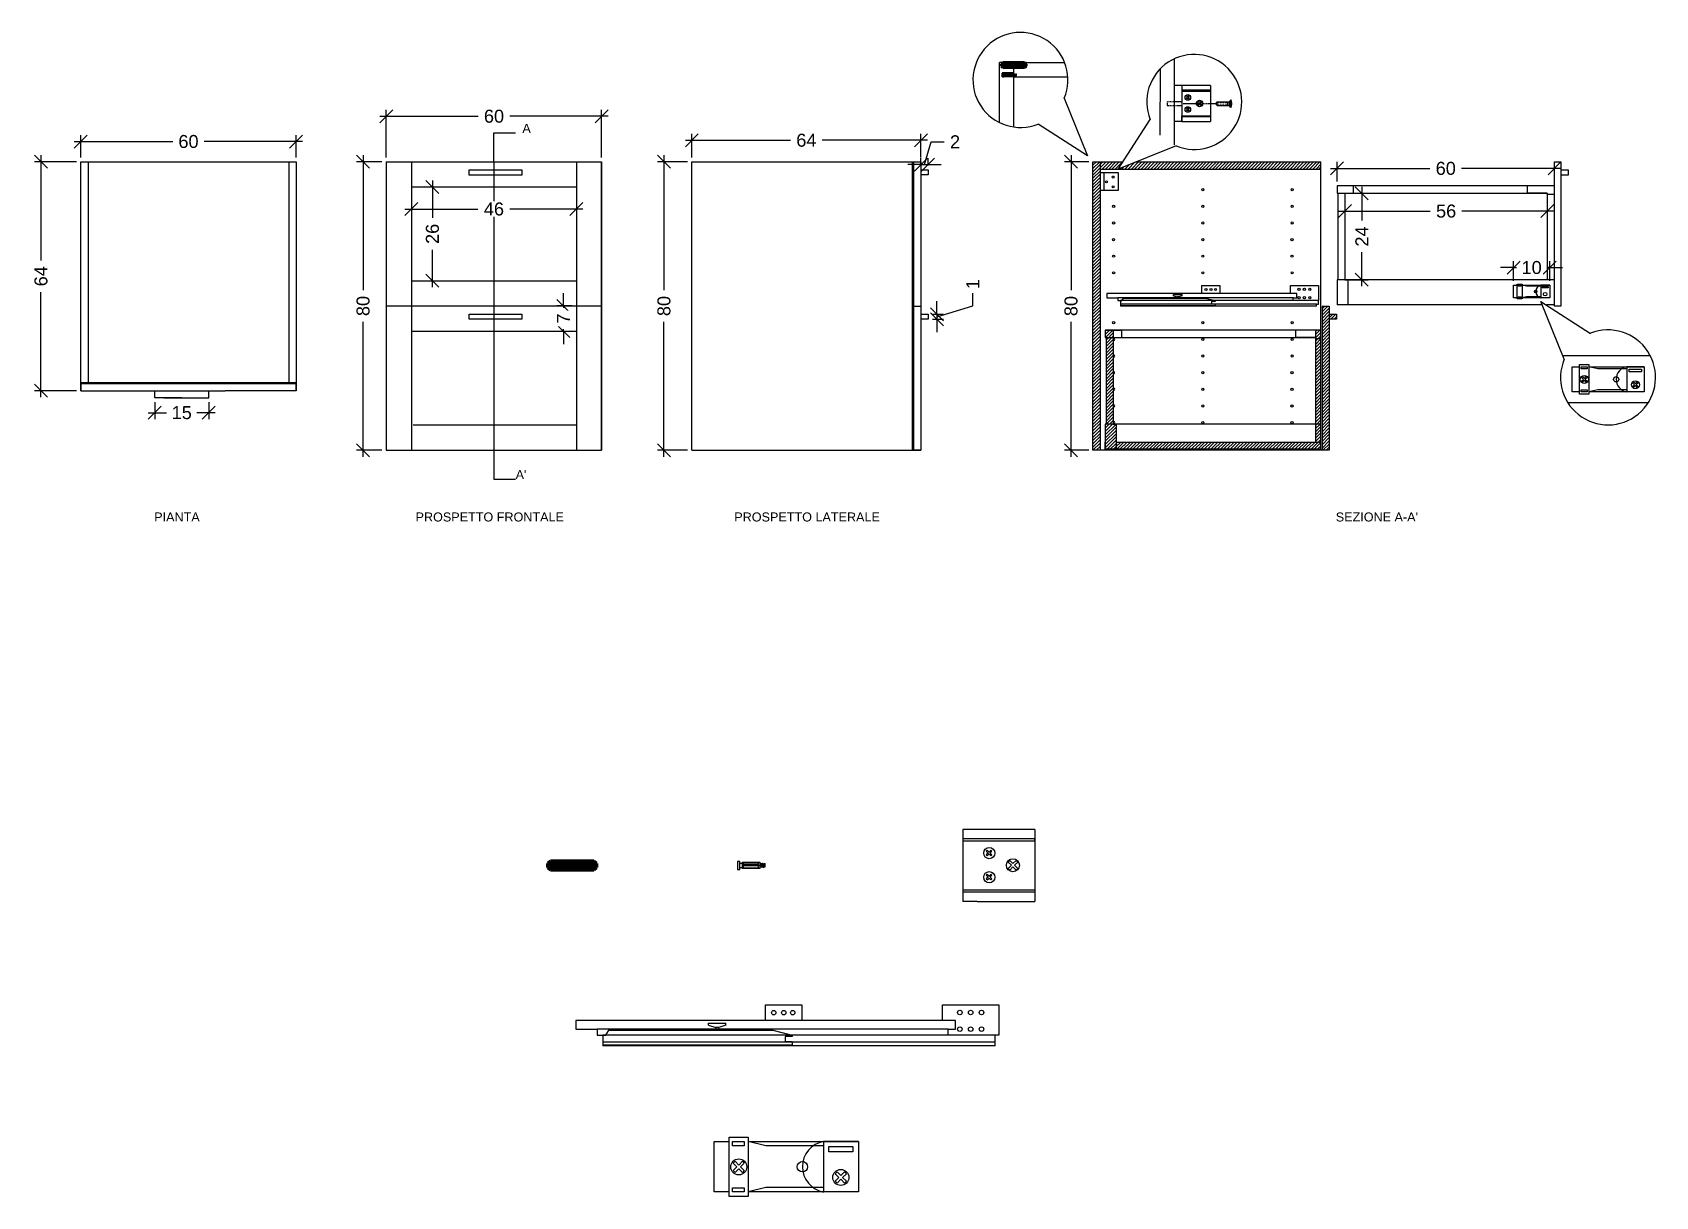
# Model space of a CAD drawing. Header units: millimetres. Extents: x 41 to 491, y 1645 to 1967.
import ezdxf

# ---------------------------------------------------------------- set-up
doc = ezdxf.new("R2010")
doc.units = ezdxf.units.MM
for name, pattern in [('HIDDEN', [0.375, 0.25, -0.125]), ('HIDDEN2', [0.1875, 0.125, -0.0625]), ('TRATTEGGIATO', [0.75, 0.5, -0.25])]:
    doc.linetypes.add(name, pattern=pattern)
for name, color, linetype in [('ARREDI', 1, 'Continuous'), ('CAMPITURE', 4, 'Continuous'), ('DETTAGLI', 9, 'Continuous'), ('LINEE SEZIONE', 6, 'Continuous'), ('QUOTE', 3, 'Continuous'), ('TRATTEGGIO', 5, 'HIDDEN'), ('VITI E CERNIERE', 8, 'Continuous')]:
    doc.layers.add(name, color=color, linetype=linetype)
doc.styles.add('ARIAL', font='arial.ttf')
doc.styles.get("Standard").update_dxf_attribs({"font": 'arial.ttf'})
doc.dimstyles.new('TICK_36', dxfattribs={"dimtxt": 3.6, "dimasz": 3.6, "dimexe": 1.8, "dimexo": 1.2, "dimgap": 1.8, "dimtad": 0, "dimdec": 0, "dimzin": 0, "dimdsep": 46, "dimtxsty": 'ARIAL', "dimblk": 'OBLIQUE', "dimcen": 1.8, "dimdle": 1.8, "dimclrd": 256, "dimclrt": 256, "dimadec": 0, "dimazin": 0, "dimtfac": 1, "dimtdec": 0, "dimtmove": 1, "dimatfit": 3, "dimldrblk": 'OPEN90', "dimfxl": 1, "dimtfill": 1, "dimtolj": 1, "dimtzin": 0, "dimarcsym": 0})

msp = doc.modelspace()

# ---------------------------------------------------------------- texts
at = {"layer": 'LINEE SEZIONE', "char_height": 2.5, "attachment_point": 1}
for s, insert in [('A', (176.64, 1942.12)), ("A'", (174.77, 1846.12))]:
    msp.add_mtext_dynamic_manual_height_columns(s, width=3.7893, gutter_width=12.5, heights=[0], dxfattribs=dict(at, insert=insert))
at = {"layer": 'QUOTE', "char_height": 2.5, "attachment_point": 1, "style": 'ARIAL'}
for s, insert in [('PIANTA', (74.57, 1834.37)), ('PROSPETTO FRONTALE', (147.03, 1834.37)), ('PROSPETTO LATERALE', (235.39, 1834.37)), ("SEZIONE A-A'", (402.14, 1834.37))]:
    msp.add_mtext_dynamic_manual_height_columns(s, width=61.538, gutter_width=12.5, heights=[0], dxfattribs=dict(at, insert=insert))

# ---------------------------------------------------------------- blocks, each defined once
blk = doc.blocks.new('tassello')
at = {"layer": 'VITI E CERNIERE', "linetype": 'ByBlock', "lineweight": 100}
for p, q in [((0, 0.51), (0.21, 0.7)), ((0, 0.51), (0, 0.18)), ((0.21, 0), (0, 0.18)), ((0.21, 0.7), (3.71, 0.7)), ((0.21, 0.7), (0.21, 0)), ((0.21, 0.7), (0.21, 0.52)), ((0.21, 0.52), (0.75, 0.52)), ((0.21, 0.35), (0.9, 0.35)), ((0.9, 0.17), (0.21, 0.17)), ((0.75, 0.52), (3.71, 0.52)), ((0.9, 0.35), (0.9, 0.35)), ((0.9, 0.35), (3.71, 0.35)), ((0.9, 0.17), (3.71, 0.17)), ((3.92, 0.51), (3.71, 0.7)), ((3.71, 0.7), (3.71, 0)), ((3.71, 0), (3.92, 0.18)), ((3.92, 0.51), (3.92, 0.18)), ((3.71, 0), (0.21, 0))]:
    blk.add_line(p, q, dxfattribs=at)
blk = doc.blocks.new('vitetassello')
at = {"layer": 'VITI E CERNIERE'}
for p, q in [((-0.13, 0.38), (-0.13, 1.58)), ((-0.13, 1.58), (-0.06, 1.58)), ((-0.13, 1.5), (0.31, 1.5)), ((-0.09, 0.46), (-0.09, 1.5)), ((-0.06, 1.76), (-0.06, 1.58)), ((-0.06, 1.58), (0.23, 1.58)), ((0.06, 0.46), (0.06, 1.5)), ((0.13, 0.46), (0.13, 1.5)), ((0.23, 1.58), (0.24, 1.58)), ((0.24, 1.76), (0.24, 1.58)), ((0.24, 1.58), (0.31, 1.58)), ((0.27, 1.5), (0.27, 0.46)), ((0.31, 1.58), (0.31, 0.38)), ((0.31, 1.5), (0.31, 1.5)), ((-0.13, 0.46), (0.31, 0.46)), ((0.31, 0.38), (-0.13, 0.38)), ((0, 0.35), (0, 0.27)), ((0, 0.21), (0, 0.14)), ((0, 0.08), (0, 0)), ((0.09, 0.46), (0.06, 0.46)), ((0.08, 0.46), (0.11, 0.46)), ((0.09, 0.46), (0.13, 0.46)), ((0.19, 0.38), (0.19, 0.36)), ((0.19, 0.3), (0.19, 0.22)), ((0.19, 0.16), (0.19, 0.09)), ((0.19, 0), (0.19, 0.03)), ((0, 0), (0.19, 0))]:
    blk.add_line(p, q, dxfattribs=at)
blk.add_lwpolyline([(0.36, 1.76), (0.36, 1.93), (-0.18, 1.93), (-0.18, 1.76)], close=True, dxfattribs=at)
for points in [[(-0.06, 0.27), (0, 0.21), (0.19, 0.16), (0.24, 0.16), (-0.06, 0.27), (0, 0.27), (0.19, 0.22), (0.24, 0.16)], [(-0.06, 0.14), (0, 0.08), (0.19, 0.03), (0.24, 0.03), (-0.06, 0.14), (0, 0.14), (0.19, 0.09), (0.24, 0.03)], [(-0.03, 0.38), (0, 0.35), (0.19, 0.3), (0.24, 0.3), (0.01, 0.38)], [(0.09, 0.38), (0.19, 0.36), (0.24, 0.3)]]:
    blk.add_lwpolyline(points, dxfattribs=at)
blk = doc.blocks.new('_Oblique')
at = {"color": 0, "linetype": 'ByBlock', "lineweight": -2}
blk.add_line((-0.5, -0.5), (0.5, 0.5), dxfattribs=at)
blk = doc.blocks.new('*D16')
at = {"layer": 'Defpoints', "color": 0, "transparency": 16777216}
for p in [(113.92, 1937.21), (54.22, 1931.62), (113.92, 1931.62)]:
    blk.add_point(p, dxfattribs=at)
at = {"layer": 'QUOTE', "lineweight": -2, "transparency": 16777216}
for p, q in [((52.42, 1937.21), (79.69, 1937.21)), ((115.72, 1937.21), (88.45, 1937.21))]:
    blk.add_line(p, q, dxfattribs=at)
at = {"layer": 'QUOTE', "color": 0, "lineweight": -2, "transparency": 16777216}
for p, q in [((54.22, 1932.82), (54.22, 1939.01)), ((113.92, 1932.82), (113.92, 1939.01))]:
    blk.add_line(p, q, dxfattribs=at)
at = {"layer": 'QUOTE', "lineweight": -2, "transparency": 16777216, "xscale": 3.6, "yscale": 3.6, "zscale": 3.6, "rotation": 180}
blk.add_blockref('_Oblique', (54.22, 1937.21), dxfattribs=at)
at = {"layer": 'QUOTE', "lineweight": -2, "transparency": 16777216, "xscale": 3.6, "yscale": 3.6, "zscale": 3.6}
blk.add_blockref('_Oblique', (113.92, 1937.21), dxfattribs=at)
at = {"layer": 'QUOTE', "transparency": 16777216, "insert": (84.07, 1937.21), "char_height": 3.6, "attachment_point": 5, "style": 'ARIAL', "bg_fill": 3, "box_fill_scale": 1.1, "bg_fill_color": 256, "bg_fill_true_color": 13158600, "bg_fill_transparency": 0}
blk.add_mtext('\\A1;60', dxfattribs=at)
blk = doc.blocks.new('_Open90')
at = {"color": 0, "linetype": 'ByBlock', "lineweight": -2}
for p, q in [((0, 0), (-1, 0)), ((-0.5, 0.5), (0, 0)), ((0, 0), (-0.5, -0.5))]:
    blk.add_line(p, q, dxfattribs=at)
blk = doc.blocks.new('*D17')
at = {"layer": 'Defpoints', "color": 0, "transparency": 16777216}
for p in [(198.62, 1944.22), (138.92, 1931.62), (198.62, 1931.62)]:
    blk.add_point(p, dxfattribs=at)
at = {"layer": 'QUOTE', "lineweight": -2, "transparency": 16777216}
for p, q in [((137.12, 1944.22), (164.39, 1944.22)), ((200.42, 1944.22), (173.15, 1944.22))]:
    blk.add_line(p, q, dxfattribs=at)
at = {"layer": 'QUOTE', "color": 0, "lineweight": -2, "transparency": 16777216}
for p, q in [((138.92, 1932.82), (138.92, 1946.02)), ((198.62, 1932.82), (198.62, 1946.02))]:
    blk.add_line(p, q, dxfattribs=at)
at = {"layer": 'QUOTE', "lineweight": -2, "transparency": 16777216, "xscale": 3.6, "yscale": 3.6, "zscale": 3.6, "rotation": 180}
blk.add_blockref('_Oblique', (138.92, 1944.22), dxfattribs=at)
at = {"layer": 'QUOTE', "lineweight": -2, "transparency": 16777216, "xscale": 3.6, "yscale": 3.6, "zscale": 3.6}
blk.add_blockref('_Oblique', (198.62, 1944.22), dxfattribs=at)
at = {"layer": 'QUOTE', "transparency": 16777216, "insert": (168.77, 1944.22), "char_height": 3.6, "attachment_point": 5, "style": 'ARIAL', "bg_fill": 3, "box_fill_scale": 1.1, "bg_fill_color": 256, "bg_fill_true_color": 13158600, "bg_fill_transparency": 0}
blk.add_mtext('\\A1;60', dxfattribs=at)
blk = doc.blocks.new('*D18')
at = {"layer": 'Defpoints', "color": 0, "transparency": 16777216}
for p in [(54.22, 1931.62), (43.18, 1868.12), (54.22, 1868.12)]:
    blk.add_point(p, dxfattribs=at)
at = {"layer": 'QUOTE', "color": 0, "lineweight": -2, "transparency": 16777216}
for p, q in [((53.02, 1931.62), (41.38, 1931.62)), ((53.02, 1868.12), (41.38, 1868.12))]:
    blk.add_line(p, q, dxfattribs=at)
at = {"layer": 'QUOTE', "lineweight": -2, "transparency": 16777216}
for p, q in [((43.18, 1933.42), (43.18, 1904.25)), ((43.18, 1866.32), (43.18, 1895.49))]:
    blk.add_line(p, q, dxfattribs=at)
at = {"layer": 'QUOTE', "lineweight": -2, "transparency": 16777216, "xscale": 3.6, "yscale": 3.6, "zscale": 3.6}
for p, rotation in [((43.18, 1931.62), 90), ((43.18, 1868.12), 270)]:
    blk.add_blockref('_Oblique', p, dxfattribs=dict(at, rotation=rotation))
at = {"layer": 'QUOTE', "transparency": 16777216, "insert": (43.18, 1899.87), "char_height": 3.6, "attachment_point": 5, "rotation": 90, "style": 'ARIAL', "bg_fill": 3, "box_fill_scale": 1.1, "bg_fill_color": 256, "bg_fill_true_color": 13158600, "bg_fill_transparency": 0}
blk.add_mtext('\\A1;64', dxfattribs=at)
blk = doc.blocks.new('*D19')
at = {"layer": 'Defpoints', "color": 0, "transparency": 16777216}
for p in [(138.92, 1931.62), (132.48, 1851.62), (138.92, 1851.62)]:
    blk.add_point(p, dxfattribs=at)
at = {"layer": 'QUOTE', "color": 0, "lineweight": -2, "transparency": 16777216}
for p, q in [((137.72, 1931.62), (130.68, 1931.62)), ((137.72, 1851.62), (130.68, 1851.62))]:
    blk.add_line(p, q, dxfattribs=at)
at = {"layer": 'QUOTE', "lineweight": -2, "transparency": 16777216}
for p, q in [((132.48, 1933.42), (132.48, 1896)), ((132.48, 1849.82), (132.48, 1887.25))]:
    blk.add_line(p, q, dxfattribs=at)
at = {"layer": 'QUOTE', "lineweight": -2, "transparency": 16777216, "xscale": 3.6, "yscale": 3.6, "zscale": 3.6}
for p, rotation in [((132.48, 1931.62), 90), ((132.48, 1851.62), 270)]:
    blk.add_blockref('_Oblique', p, dxfattribs=dict(at, rotation=rotation))
at = {"layer": 'QUOTE', "transparency": 16777216, "insert": (132.48, 1891.62), "char_height": 3.6, "attachment_point": 5, "rotation": 90, "style": 'ARIAL', "bg_fill": 3, "box_fill_scale": 1.1, "bg_fill_color": 256, "bg_fill_true_color": 13158600, "bg_fill_transparency": 0}
blk.add_mtext('\\A1;80', dxfattribs=at)
blk = doc.blocks.new('*D20')
at = {"layer": 'Defpoints', "color": 0, "transparency": 16777216}
for p in [(145.88, 1924.62), (191.62, 1924.62), (191.62, 1918.5)]:
    blk.add_point(p, dxfattribs=at)
at = {"layer": 'QUOTE', "color": 0, "lineweight": -2, "transparency": 16777216}
for p, q in [((145.88, 1923.42), (145.88, 1916.7)), ((191.62, 1923.42), (191.62, 1916.7))]:
    blk.add_line(p, q, dxfattribs=at)
at = {"layer": 'QUOTE', "lineweight": -2, "transparency": 16777216}
for p, q in [((144.08, 1918.5), (164.3, 1918.5)), ((193.42, 1918.5), (173.2, 1918.5))]:
    blk.add_line(p, q, dxfattribs=at)
at = {"layer": 'QUOTE', "lineweight": -2, "transparency": 16777216, "xscale": 3.6, "yscale": 3.6, "zscale": 3.6, "rotation": 180}
blk.add_blockref('_Oblique', (145.88, 1918.5), dxfattribs=at)
at = {"layer": 'QUOTE', "lineweight": -2, "transparency": 16777216, "xscale": 3.6, "yscale": 3.6, "zscale": 3.6}
blk.add_blockref('_Oblique', (191.62, 1918.5), dxfattribs=at)
at = {"layer": 'QUOTE', "transparency": 16777216, "insert": (168.75, 1918.5), "char_height": 3.6, "attachment_point": 5, "style": 'ARIAL', "bg_fill": 3, "box_fill_scale": 1.1, "bg_fill_color": 256, "bg_fill_true_color": 13158600, "bg_fill_transparency": 0}
blk.add_mtext('\\A1;46', dxfattribs=at)
blk = doc.blocks.new('*D21')
at = {"layer": 'Defpoints', "color": 0, "transparency": 16777216}
for p in [(145.88, 1924.62), (145.88, 1898.62), (151.71, 1898.62)]:
    blk.add_point(p, dxfattribs=at)
at = {"layer": 'QUOTE', "lineweight": -2, "transparency": 16777216}
for p, q in [((151.71, 1926.42), (151.71, 1916.03)), ((151.71, 1896.82), (151.71, 1907.22))]:
    blk.add_line(p, q, dxfattribs=at)
at = {"layer": 'QUOTE', "color": 0, "lineweight": -2, "transparency": 16777216}
for p, q in [((147.08, 1924.62), (153.51, 1924.62)), ((147.08, 1898.62), (153.51, 1898.62))]:
    blk.add_line(p, q, dxfattribs=at)
at = {"layer": 'QUOTE', "lineweight": -2, "transparency": 16777216, "xscale": 3.6, "yscale": 3.6, "zscale": 3.6}
for p, rotation in [((151.71, 1924.62), 90), ((151.71, 1898.62), 270)]:
    blk.add_blockref('_Oblique', p, dxfattribs=dict(at, rotation=rotation))
at = {"layer": 'QUOTE', "transparency": 16777216, "insert": (151.71, 1911.62), "char_height": 3.6, "attachment_point": 5, "rotation": 90, "style": 'ARIAL', "bg_fill": 3, "box_fill_scale": 1.1, "bg_fill_color": 256, "bg_fill_true_color": 13158600, "bg_fill_transparency": 0}
blk.add_mtext('\\A1;26', dxfattribs=at)
blk = doc.blocks.new('*D22')
at = {"layer": 'QUOTE', "lineweight": -2, "transparency": 16777216}
for p, q in [((188.02, 1891.62), (188.02, 1895.22)), ((188.02, 1891.62), (188.02, 1891.1)), ((188.02, 1884.64), (188.02, 1885.16)), ((188.02, 1884.64), (188.02, 1881.04))]:
    blk.add_line(p, q, dxfattribs=at)
at = {"layer": 'QUOTE', "color": 0, "lineweight": -2, "transparency": 16777216}
for p, q in [((190.42, 1891.62), (186.22, 1891.62)), ((189.22, 1884.64), (189.82, 1884.64))]:
    blk.add_line(p, q, dxfattribs=at)
at = {"layer": 'QUOTE', "lineweight": -2, "transparency": 16777216, "xscale": 3.6, "yscale": 3.6, "zscale": 3.6}
for p, rotation in [((188.02, 1891.62), 270), ((188.02, 1884.64), 90)]:
    blk.add_blockref('_Oblique', p, dxfattribs=dict(at, rotation=rotation))
at = {"layer": 'QUOTE', "transparency": 16777216, "insert": (188.02, 1888.13), "char_height": 3.6, "attachment_point": 5, "rotation": 90, "style": 'ARIAL', "bg_fill": 3, "box_fill_scale": 1.1, "bg_fill_color": 256, "bg_fill_true_color": 13158600, "bg_fill_transparency": 0}
blk.add_mtext('\\A1;7', dxfattribs=at)
at = {"layer": 'Defpoints', "color": 0, "transparency": 16777216}
for p in [(191.62, 1891.62), (188.02, 1884.64), (188.02, 1884.64)]:
    blk.add_point(p, dxfattribs=at)
blk = doc.blocks.new('*D23')
at = {"layer": 'Defpoints', "color": 0, "transparency": 16777216}
for p in [(74.7, 1866.12), (89.7, 1866.12), (89.7, 1862.03)]:
    blk.add_point(p, dxfattribs=at)
at = {"layer": 'QUOTE', "color": 0, "lineweight": -2, "transparency": 16777216}
for p, q in [((74.7, 1864.92), (74.7, 1860.23)), ((89.7, 1864.92), (89.7, 1860.23))]:
    blk.add_line(p, q, dxfattribs=at)
at = {"layer": 'QUOTE', "lineweight": -2, "transparency": 16777216}
for p, q in [((72.9, 1862.03), (77.97, 1862.03)), ((91.5, 1862.03), (86.42, 1862.03))]:
    blk.add_line(p, q, dxfattribs=at)
at = {"layer": 'QUOTE', "lineweight": -2, "transparency": 16777216, "xscale": 3.6, "yscale": 3.6, "zscale": 3.6, "rotation": 180}
blk.add_blockref('_Oblique', (74.7, 1862.03), dxfattribs=at)
at = {"layer": 'QUOTE', "lineweight": -2, "transparency": 16777216, "xscale": 3.6, "yscale": 3.6, "zscale": 3.6}
blk.add_blockref('_Oblique', (89.7, 1862.03), dxfattribs=at)
at = {"layer": 'QUOTE', "transparency": 16777216, "insert": (82.2, 1862.03), "char_height": 3.6, "attachment_point": 5, "style": 'ARIAL', "bg_fill": 3, "box_fill_scale": 1.1, "bg_fill_color": 256, "bg_fill_true_color": 13158600, "bg_fill_transparency": 0}
blk.add_mtext('\\A1;15', dxfattribs=at)
blk = doc.blocks.new('*D24')
at = {"layer": 'Defpoints', "color": 0, "transparency": 16777216}
for p in [(287.12, 1937.56), (223.62, 1931.61), (287.12, 1931.61)]:
    blk.add_point(p, dxfattribs=at)
at = {"layer": 'QUOTE', "lineweight": -2, "transparency": 16777216}
for p, q in [((221.82, 1937.56), (250.99, 1937.56)), ((288.92, 1937.56), (259.75, 1937.56))]:
    blk.add_line(p, q, dxfattribs=at)
at = {"layer": 'QUOTE', "color": 0, "lineweight": -2, "transparency": 16777216}
for p, q in [((223.62, 1932.81), (223.62, 1939.36)), ((287.12, 1932.81), (287.12, 1939.36))]:
    blk.add_line(p, q, dxfattribs=at)
at = {"layer": 'QUOTE', "lineweight": -2, "transparency": 16777216, "xscale": 3.6, "yscale": 3.6, "zscale": 3.6, "rotation": 180}
blk.add_blockref('_Oblique', (223.62, 1937.56), dxfattribs=at)
at = {"layer": 'QUOTE', "lineweight": -2, "transparency": 16777216, "xscale": 3.6, "yscale": 3.6, "zscale": 3.6}
blk.add_blockref('_Oblique', (287.12, 1937.56), dxfattribs=at)
at = {"layer": 'QUOTE', "transparency": 16777216, "insert": (255.37, 1937.56), "char_height": 3.6, "attachment_point": 5, "style": 'ARIAL', "bg_fill": 3, "box_fill_scale": 1.1, "bg_fill_color": 256, "bg_fill_true_color": 13158600, "bg_fill_transparency": 0}
blk.add_mtext('\\A1;64', dxfattribs=at)
blk = doc.blocks.new('*D25')
at = {"layer": 'Defpoints', "color": 0, "transparency": 16777216}
for p in [(223.62, 1931.61), (215.9, 1851.61), (223.62, 1851.61)]:
    blk.add_point(p, dxfattribs=at)
at = {"layer": 'QUOTE', "color": 0, "lineweight": -2, "transparency": 16777216}
for p, q in [((222.42, 1931.61), (214.1, 1931.61)), ((222.42, 1851.61), (214.1, 1851.61))]:
    blk.add_line(p, q, dxfattribs=at)
at = {"layer": 'QUOTE', "lineweight": -2, "transparency": 16777216}
for p, q in [((215.9, 1933.41), (215.9, 1895.99)), ((215.9, 1849.81), (215.9, 1887.24))]:
    blk.add_line(p, q, dxfattribs=at)
at = {"layer": 'QUOTE', "lineweight": -2, "transparency": 16777216, "xscale": 3.6, "yscale": 3.6, "zscale": 3.6}
for p, rotation in [((215.9, 1931.61), 90), ((215.9, 1851.61), 270)]:
    blk.add_blockref('_Oblique', p, dxfattribs=dict(at, rotation=rotation))
at = {"layer": 'QUOTE', "transparency": 16777216, "insert": (215.9, 1891.61), "char_height": 3.6, "attachment_point": 5, "rotation": 90, "style": 'ARIAL', "bg_fill": 3, "box_fill_scale": 1.1, "bg_fill_color": 256, "bg_fill_true_color": 13158600, "bg_fill_transparency": 0}
blk.add_mtext('\\A1;80', dxfattribs=at)
blk = doc.blocks.new('*D26')
at = {"layer": 'Defpoints', "color": 0, "transparency": 16777216}
for p in [(289.12, 1930.84), (287.12, 1929.35), (289.12, 1929.35)]:
    blk.add_point(p, dxfattribs=at)
at = {"layer": 'QUOTE', "lineweight": -2, "transparency": 16777216}
for p, q in [((288.12, 1930.84), (290.01, 1937.15)), ((290.01, 1937.15), (293.61, 1937.15)), ((287.12, 1930.84), (283.52, 1930.84)), ((287.12, 1930.84), (289.12, 1930.84)), ((287.12, 1930.84), (289.12, 1930.84)), ((289.12, 1930.84), (292.72, 1930.84))]:
    blk.add_line(p, q, dxfattribs=at)
at = {"layer": 'QUOTE', "color": 0, "lineweight": -2, "transparency": 16777216}
for p, q in [((287.12, 1930.55), (287.12, 1932.64)), ((289.12, 1930.55), (289.12, 1932.64))]:
    blk.add_line(p, q, dxfattribs=at)
at = {"layer": 'QUOTE', "lineweight": -2, "transparency": 16777216, "xscale": 3.6, "yscale": 3.6, "zscale": 3.6}
blk.add_blockref('_Oblique', (287.12, 1930.84), dxfattribs=at)
at = {"layer": 'QUOTE', "lineweight": -2, "transparency": 16777216, "xscale": 3.6, "yscale": 3.6, "zscale": 3.6, "rotation": 180}
blk.add_blockref('_Oblique', (289.12, 1930.84), dxfattribs=at)
at = {"layer": 'QUOTE', "transparency": 16777216, "insert": (296.6, 1937.15), "char_height": 3.6, "attachment_point": 5, "style": 'ARIAL', "bg_fill": 3, "box_fill_scale": 1.1, "bg_fill_color": 256, "bg_fill_true_color": 13158600, "bg_fill_transparency": 0}
blk.add_mtext('\\A1;2', dxfattribs=at)
blk = doc.blocks.new('*D27')
at = {"layer": 'Defpoints', "color": 0, "transparency": 16777216}
for p in [(289.12, 1889.35), (289.12, 1887.95), (291.59, 1887.95)]:
    blk.add_point(p, dxfattribs=at)
at = {"layer": 'QUOTE', "lineweight": -2, "transparency": 16777216}
for p, q in [((301.51, 1891.62), (301.51, 1895.22)), ((291.59, 1889.35), (291.59, 1892.95)), ((291.59, 1888.65), (301.51, 1891.62)), ((291.59, 1889.35), (291.59, 1887.95)), ((291.59, 1889.35), (291.59, 1887.95)), ((291.59, 1887.95), (291.59, 1884.35))]:
    blk.add_line(p, q, dxfattribs=at)
at = {"layer": 'QUOTE', "color": 0, "lineweight": -2, "transparency": 16777216}
for p, q in [((290.32, 1889.35), (293.39, 1889.35)), ((290.32, 1887.95), (293.39, 1887.95))]:
    blk.add_line(p, q, dxfattribs=at)
at = {"layer": 'QUOTE', "lineweight": -2, "transparency": 16777216, "xscale": 3.6, "yscale": 3.6, "zscale": 3.6}
for p, rotation in [((291.59, 1889.35), 270), ((291.59, 1887.95), 90)]:
    blk.add_blockref('_Oblique', p, dxfattribs=dict(at, rotation=rotation))
at = {"layer": 'QUOTE', "transparency": 16777216, "insert": (301.51, 1897.69), "char_height": 3.6, "attachment_point": 5, "rotation": 90, "style": 'ARIAL', "bg_fill": 3, "box_fill_scale": 1.1, "bg_fill_color": 256, "bg_fill_true_color": 13158600, "bg_fill_transparency": 0}
blk.add_mtext('\\A1;1', dxfattribs=at)
blk = doc.blocks.new('*D28')
at = {"layer": 'Defpoints', "color": 0, "transparency": 16777216}
for p in [(462.79, 1929.76), (402.49, 1924.9), (462.79, 1924.9)]:
    blk.add_point(p, dxfattribs=at)
at = {"layer": 'QUOTE', "color": 0, "lineweight": -2, "transparency": 16777216}
for p, q in [((402.49, 1926.1), (402.49, 1931.56)), ((462.79, 1926.1), (462.79, 1931.56))]:
    blk.add_line(p, q, dxfattribs=at)
at = {"layer": 'QUOTE', "lineweight": -2, "transparency": 16777216}
for p, q in [((400.69, 1929.76), (428.26, 1929.76)), ((464.59, 1929.76), (437.02, 1929.76))]:
    blk.add_line(p, q, dxfattribs=at)
at = {"layer": 'QUOTE', "lineweight": -2, "transparency": 16777216, "xscale": 3.6, "yscale": 3.6, "zscale": 3.6, "rotation": 180}
blk.add_blockref('_Oblique', (402.49, 1929.76), dxfattribs=at)
at = {"layer": 'QUOTE', "lineweight": -2, "transparency": 16777216, "xscale": 3.6, "yscale": 3.6, "zscale": 3.6}
blk.add_blockref('_Oblique', (462.79, 1929.76), dxfattribs=at)
at = {"layer": 'QUOTE', "transparency": 16777216, "insert": (432.64, 1929.76), "char_height": 3.6, "attachment_point": 5, "style": 'ARIAL', "bg_fill": 3, "box_fill_scale": 1.1, "bg_fill_color": 256, "bg_fill_true_color": 13158600, "bg_fill_transparency": 0}
blk.add_mtext('\\A1;60', dxfattribs=at)
blk = doc.blocks.new('*D29')
at = {"layer": 'Defpoints', "color": 0, "transparency": 16777216}
for p in [(404.69, 1922.9), (460.79, 1922.9), (460.79, 1917.92)]:
    blk.add_point(p, dxfattribs=at)
at = {"layer": 'QUOTE', "color": 0, "lineweight": -2, "transparency": 16777216}
for p, q in [((404.69, 1921.7), (404.69, 1916.12)), ((460.79, 1921.7), (460.79, 1916.12))]:
    blk.add_line(p, q, dxfattribs=at)
at = {"layer": 'QUOTE', "lineweight": -2, "transparency": 16777216}
for p, q in [((402.89, 1917.92), (428.36, 1917.92)), ((462.59, 1917.92), (437.12, 1917.92))]:
    blk.add_line(p, q, dxfattribs=at)
at = {"layer": 'QUOTE', "lineweight": -2, "transparency": 16777216, "xscale": 3.6, "yscale": 3.6, "zscale": 3.6, "rotation": 180}
blk.add_blockref('_Oblique', (404.69, 1917.92), dxfattribs=at)
at = {"layer": 'QUOTE', "lineweight": -2, "transparency": 16777216, "xscale": 3.6, "yscale": 3.6, "zscale": 3.6}
blk.add_blockref('_Oblique', (460.79, 1917.92), dxfattribs=at)
at = {"layer": 'QUOTE', "transparency": 16777216, "insert": (432.74, 1917.92), "char_height": 3.6, "attachment_point": 5, "style": 'ARIAL', "bg_fill": 3, "box_fill_scale": 1.1, "bg_fill_color": 256, "bg_fill_true_color": 13158600, "bg_fill_transparency": 0}
blk.add_mtext('\\A1;56', dxfattribs=at)
blk = doc.blocks.new('*D30')
at = {"layer": 'Defpoints', "color": 0, "transparency": 16777216}
for p in [(404.69, 1922.9), (404.69, 1898.9), (409.37, 1898.9)]:
    blk.add_point(p, dxfattribs=at)
at = {"layer": 'QUOTE', "color": 0, "lineweight": -2, "transparency": 16777216}
for p, q in [((405.89, 1922.9), (411.17, 1922.9)), ((405.89, 1898.9), (411.17, 1898.9))]:
    blk.add_line(p, q, dxfattribs=at)
at = {"layer": 'QUOTE', "lineweight": -2, "transparency": 16777216}
for p, q in [((409.37, 1924.7), (409.37, 1915.3)), ((409.37, 1897.1), (409.37, 1906.5))]:
    blk.add_line(p, q, dxfattribs=at)
at = {"layer": 'QUOTE', "lineweight": -2, "transparency": 16777216, "xscale": 3.6, "yscale": 3.6, "zscale": 3.6}
for p, rotation in [((409.37, 1922.9), 90), ((409.37, 1898.9), 270)]:
    blk.add_blockref('_Oblique', p, dxfattribs=dict(at, rotation=rotation))
at = {"layer": 'QUOTE', "transparency": 16777216, "insert": (409.37, 1910.9), "char_height": 3.6, "attachment_point": 5, "rotation": 90, "style": 'ARIAL', "bg_fill": 3, "box_fill_scale": 1.1, "bg_fill_color": 256, "bg_fill_true_color": 13158600, "bg_fill_transparency": 0}
blk.add_mtext('\\A1;24', dxfattribs=at)
blk = doc.blocks.new('*D31')
at = {"layer": 'Defpoints', "color": 0, "transparency": 16777216}
for p in [(451.45, 1897.4), (461.45, 1897.4)]:
    blk.add_point(p, dxfattribs=at)
at = {"layer": 'QUOTE', "color": 0, "lineweight": -2, "transparency": 16777216}
for p, q in [((451.45, 1898.6), (451.45, 1904.07)), ((461.45, 1898.6), (461.45, 1904.07))]:
    blk.add_line(p, q, dxfattribs=at)
at = {"layer": 'QUOTE', "lineweight": -2, "transparency": 16777216}
for p, q in [((451.45, 1902.27), (447.85, 1902.27)), ((451.45, 1902.27), (452.25, 1902.27)), ((461.45, 1902.27), (460.65, 1902.27)), ((461.45, 1902.27), (465.05, 1902.27))]:
    blk.add_line(p, q, dxfattribs=at)
at = {"layer": 'QUOTE', "lineweight": -2, "transparency": 16777216, "xscale": 3.6, "yscale": 3.6, "zscale": 3.6}
blk.add_blockref('_Oblique', (451.45, 1902.27), dxfattribs=at)
at = {"layer": 'QUOTE', "lineweight": -2, "transparency": 16777216, "xscale": 3.6, "yscale": 3.6, "zscale": 3.6, "rotation": 180}
blk.add_blockref('_Oblique', (461.45, 1902.27), dxfattribs=at)
at = {"layer": 'QUOTE', "transparency": 16777216, "insert": (456.45, 1902.27), "char_height": 3.6, "attachment_point": 5, "style": 'ARIAL', "bg_fill": 3, "box_fill_scale": 1.1, "bg_fill_color": 256, "bg_fill_true_color": 13158600, "bg_fill_transparency": 0}
blk.add_mtext('\\A1;10', dxfattribs=at)
at = {"layer": 'Defpoints', "color": 0, "transparency": 16777216}
blk.add_point((461.45, 1902.27), dxfattribs=at)
blk = doc.blocks.new('*D32')
at = {"layer": 'Defpoints', "color": 0, "transparency": 16777216}
for p in [(334.84, 1931.6), (328.75, 1851.6), (334.84, 1851.6)]:
    blk.add_point(p, dxfattribs=at)
at = {"layer": 'QUOTE', "color": 0, "lineweight": -2, "transparency": 16777216}
for p, q in [((333.64, 1931.6), (326.95, 1931.6)), ((333.64, 1851.6), (326.95, 1851.6))]:
    blk.add_line(p, q, dxfattribs=at)
at = {"layer": 'QUOTE', "lineweight": -2, "transparency": 16777216}
for p, q in [((328.75, 1933.4), (328.75, 1895.97)), ((328.75, 1849.8), (328.75, 1887.22))]:
    blk.add_line(p, q, dxfattribs=at)
at = {"layer": 'QUOTE', "lineweight": -2, "transparency": 16777216, "xscale": 3.6, "yscale": 3.6, "zscale": 3.6}
for p, rotation in [((328.75, 1931.6), 90), ((328.75, 1851.6), 270)]:
    blk.add_blockref('_Oblique', p, dxfattribs=dict(at, rotation=rotation))
at = {"layer": 'QUOTE', "transparency": 16777216, "insert": (328.75, 1891.6), "char_height": 3.6, "attachment_point": 5, "rotation": 90, "style": 'ARIAL', "bg_fill": 3, "box_fill_scale": 1.1, "bg_fill_color": 256, "bg_fill_true_color": 13158600, "bg_fill_transparency": 0}
blk.add_mtext('\\A1;80', dxfattribs=at)

# ---------------------------------------------------------------- hatches: boundary and pattern name
at = {"layer": 'CAMPITURE'}
h = msp.add_hatch(dxfattribs=at)
h.set_pattern_fill('ANSI31', color=256, scale=0.2)
h.paths.add_polyline_path([(336.84, 1931.6), (334.84, 1931.6), (334.84, 1851.6), (336.84, 1851.6)])
h = msp.add_hatch(dxfattribs=at)
h.set_pattern_fill('ANSI31', color=256, scale=0.2)
h.paths.add_polyline_path([(343.13, 1931.6), (336.84, 1931.6), (336.84, 1929.6), (341.84, 1929.6)])
h.paths.add_polyline_path([(398.04, 1931.6), (346.8, 1931.6), (341.84, 1929.6), (398.04, 1929.6)])
h = msp.add_hatch(dxfattribs=at)
h.set_pattern_fill('ANSI31', color=256, scale=0.2)
h.paths.add_polyline_path([(400.34, 1891.6), (398.54, 1891.6), (398.34, 1891.6), (398.34, 1851.6), (400.34, 1851.6)])
h.paths.add_polyline_path([(402.34, 1889.33), (400.34, 1889.33), (400.34, 1887.94), (402.34, 1887.94)])
h = msp.add_hatch(dxfattribs=at)
h.set_pattern_fill('ANSI31', color=256, scale=0.2)
h.paths.add_polyline_path([(340.44, 1884.9), (338.24, 1884.9), (338.24, 1882.9), (340.44, 1882.9)])
h.paths.add_polyline_path([(340.44, 1882.9), (338.54, 1882.9), (338.54, 1858.9), (340.44, 1858.9)])
h.paths.add_polyline_path([(341.24, 1858.9), (340.44, 1858.9), (338.24, 1858.9), (338.24, 1851.9), (341.24, 1851.9)])
h.paths.add_polyline_path([(398.04, 1884.9), (396.54, 1884.9), (396.54, 1882.6), (398.04, 1882.6)])
h.paths.add_polyline_path([(398.04, 1882.6), (396.54, 1882.6), (396.54, 1858.9), (398.04, 1858.9)])
h = msp.add_hatch(dxfattribs=at)
h.set_pattern_fill('ANSI31', color=256, scale=0.2)
h.paths.add_polyline_path([(398.04, 1858.9), (396.54, 1858.9), (396.54, 1853.9), (398.04, 1853.9)])
h = msp.add_hatch(dxfattribs=at)
h.set_pattern_fill('ANSI31', color=256, scale=0.2)
h.paths.add_polyline_path([(398.04, 1853.9), (341.24, 1853.9), (341.24, 1851.9), (398.04, 1851.9)])

# ---------------------------------------------------------------- linework, layer by layer
at = {"layer": 'ARREDI'}
for p, q in [((312.88, 1959.14), (308.88, 1959.14)), ((308.88, 1942.5), (308.88, 1959.14)), ((312.88, 1941.26), (312.88, 1959.14)), ((312.88, 1959.14), (326.97, 1959.14)), ((357.46, 1936.27), (357.46, 1960.19)), ((312.88, 1955.14), (327.87, 1955.14)), ((353.46, 1939.02), (353.53, 1957.43)), ((54.22, 1870.42), (54.22, 1931.62)), ((54.22, 1931.62), (113.92, 1931.62)), ((54.22, 1868.12), (54.22, 1931.62)), ((56.22, 1931.62), (56.22, 1870.42)), ((111.92, 1931.62), (111.92, 1870.42)), ((113.92, 1931.62), (113.92, 1870.42)), ((113.92, 1931.62), (113.92, 1868.12)), ((138.92, 1931.62), (138.92, 1872.71)), ((138.92, 1931.62), (198.62, 1931.62)), ((145.88, 1931.62), (145.88, 1891.62)), ((191.62, 1931.61), (191.62, 1891.62)), ((198.62, 1931.62), (198.62, 1891.62)), ((198.62, 1851.61), (198.62, 1931.61)), ((223.62, 1851.61), (223.62, 1931.61)), ((223.62, 1931.61), (287.12, 1931.61)), ((284.82, 1851.61), (284.82, 1931.61)), ((285.12, 1931.61), (285.12, 1891.61)), ((285.12, 1931.61), (287.12, 1931.61)), ((287.12, 1931.61), (287.12, 1891.61)), ((334.84, 1931.6), (343.13, 1931.6)), ((334.84, 1851.6), (334.84, 1931.6)), ((334.84, 1931.6), (336.84, 1931.6)), ((336.84, 1931.6), (336.84, 1851.6)), ((336.84, 1931.6), (336.84, 1929.6)), ((346.8, 1931.6), (398.04, 1931.6)), ((398.04, 1851.6), (398.04, 1931.6)), ((462.79, 1931.6), (464.59, 1931.6)), ((462.79, 1891.9), (462.79, 1931.6)), ((464.59, 1931.6), (464.59, 1891.6)), ((161.9, 1927.93), (161.9, 1929.33)), ((161.9, 1929.33), (176.53, 1929.33)), ((176.53, 1927.93), (161.9, 1927.93)), ((176.53, 1929.33), (176.53, 1927.93)), ((287.12, 1929.35), (289.12, 1929.35)), ((289.12, 1927.95), (287.12, 1927.95)), ((289.12, 1929.35), (289.12, 1927.95)), ((336.84, 1929.6), (398.04, 1929.6)), ((464.59, 1929.33), (466.59, 1929.33)), ((466.59, 1927.94), (464.59, 1927.94)), ((466.59, 1929.33), (466.59, 1927.94)), ((145.88, 1924.62), (191.62, 1924.62)), ((462.79, 1924.9), (402.49, 1924.9)), ((402.49, 1924.9), (402.49, 1922.9)), ((402.49, 1922.9), (460.79, 1922.9)), ((402.79, 1898.9), (402.79, 1922.9)), ((404.69, 1922.9), (404.69, 1898.9)), ((406.99, 1924.9), (406.99, 1922.9)), ((455.29, 1922.9), (455.29, 1924.9)), ((460.79, 1922.9), (455.29, 1922.9)), ((460.79, 1922.9), (460.79, 1898.9)), ((460.79, 1922.9), (460.79, 1922.6)), ((460.79, 1922.6), (462.79, 1922.6)), ((462.79, 1911.6), (462.79, 1911.9)), ((145.88, 1898.62), (191.62, 1898.62)), ((462.79, 1898.9), (402.49, 1898.9)), ((402.49, 1898.9), (402.49, 1891.9)), ((404.69, 1898.9), (405.49, 1898.9)), ((404.69, 1898.9), (405.49, 1898.9)), ((405.49, 1898.9), (405.49, 1891.9)), ((405.49, 1898.9), (405.49, 1891.9)), ((138.92, 1891.62), (198.62, 1891.62)), ((145.88, 1891.64), (145.88, 1851.64)), ((191.62, 1891.62), (191.62, 1851.63)), ((198.62, 1891.64), (198.62, 1851.64)), ((285.12, 1891.61), (285.12, 1851.61)), ((285.12, 1891.61), (287.12, 1891.61)), ((285.32, 1891.61), (287.12, 1891.61)), ((287.12, 1891.61), (287.12, 1851.61)), ((287.12, 1891.61), (287.12, 1888.99)), ((287.12, 1891.61), (287.12, 1851.61)), ((398.34, 1891.6), (398.34, 1851.6)), ((398.34, 1891.6), (400.34, 1891.6)), ((398.54, 1891.6), (400.34, 1891.6)), ((400.34, 1891.6), (400.34, 1851.6)), ((400.34, 1891.6), (400.34, 1888.97)), ((400.34, 1891.6), (400.34, 1851.6)), ((459.43, 1891.9), (402.49, 1891.9)), ((459.43, 1891.9), (405.49, 1891.9)), ((462.79, 1891.9), (460.58, 1891.9)), ((462.79, 1891.9), (460.58, 1891.9)), ((462.79, 1891.6), (462.79, 1891.9)), ((464.59, 1891.6), (462.79, 1891.6)), ((161.9, 1887.95), (161.9, 1889.34)), ((161.9, 1889.34), (176.53, 1889.34)), ((176.53, 1887.95), (161.9, 1887.95)), ((176.53, 1889.34), (176.53, 1887.95)), ((287.12, 1889.35), (289.12, 1889.35)), ((287.12, 1889.35), (289.12, 1889.35)), ((289.12, 1887.95), (287.12, 1887.95)), ((289.12, 1887.95), (287.12, 1887.95)), ((289.12, 1889.35), (289.12, 1887.95)), ((289.12, 1889.35), (289.12, 1887.95)), ((400.34, 1889.33), (402.34, 1889.33)), ((400.34, 1889.33), (402.34, 1889.33)), ((402.34, 1887.94), (400.34, 1887.94)), ((402.34, 1887.94), (400.34, 1887.94)), ((402.34, 1889.33), (402.34, 1887.94)), ((402.34, 1889.33), (402.34, 1887.94)), ((145.88, 1884.64), (191.62, 1884.64)), ((338.54, 1884.9), (338.24, 1884.9)), ((338.24, 1884.9), (342.74, 1884.9)), ((338.54, 1884.9), (338.24, 1884.9)), ((338.24, 1884.9), (338.24, 1882.9)), ((338.24, 1884.9), (338.24, 1882.9)), ((338.24, 1884.9), (342.74, 1884.9)), ((338.24, 1882.9), (396.54, 1882.9)), ((338.24, 1882.9), (340.44, 1882.9)), ((338.24, 1882.9), (340.44, 1882.9)), ((398.04, 1884.9), (338.34, 1884.9)), ((398.04, 1884.9), (338.54, 1884.9)), ((338.54, 1858.9), (338.54, 1882.9)), ((340.44, 1884.9), (340.44, 1858.9)), ((342.74, 1884.9), (342.74, 1882.9)), ((342.74, 1884.9), (342.74, 1882.9)), ((391.04, 1882.9), (391.04, 1884.9)), ((396.54, 1882.9), (391.04, 1882.9)), ((396.54, 1884.9), (396.54, 1853.9)), ((396.54, 1882.9), (396.54, 1882.6)), ((396.54, 1882.6), (398.04, 1882.6)), ((489.37, 1877.78), (465.12, 1877.78)), ((138.92, 1872.71), (138.92, 1851.62)), ((54.22, 1870.42), (54.22, 1871.92)), ((54.22, 1870.42), (113.92, 1870.42)), ((54.22, 1870.42), (54.22, 1870.12)), ((54.22, 1870.12), (113.92, 1870.12)), ((54.22, 1870.12), (54.22, 1868.12)), ((54.22, 1868.12), (94.22, 1868.12)), ((74.7, 1866.12), (74.7, 1868.12)), ((89.7, 1866.12), (89.7, 1868.12)), ((113.92, 1868.12), (94.22, 1868.12)), ((113.92, 1871.92), (113.92, 1870.42)), ((113.92, 1870.12), (113.92, 1870.42)), ((113.92, 1868.12), (113.92, 1870.12)), ((82.2, 1866.12), (74.7, 1866.12)), ((77.2, 1866.12), (87.2, 1866.12)), ((82.2, 1866.12), (89.7, 1866.12)), ((488.77, 1864.79), (466.5, 1864.79)), ((146.32, 1858.64), (191.62, 1858.64)), ((398.04, 1858.9), (338.24, 1858.9)), ((338.24, 1858.9), (338.24, 1851.9)), ((340.44, 1858.9), (341.24, 1858.9)), ((340.44, 1858.9), (341.24, 1858.9)), ((341.24, 1858.9), (341.24, 1851.9)), ((138.92, 1851.62), (198.62, 1851.62)), ((223.62, 1851.61), (287.12, 1851.61)), ((285.12, 1851.61), (284.82, 1851.61)), ((287.12, 1851.61), (285.32, 1851.61)), ((400.34, 1851.6), (334.84, 1851.6)), ((338.24, 1851.9), (338.24, 1853.9)), ((398.04, 1851.9), (338.24, 1851.9)), ((341.24, 1853.9), (398.04, 1853.9)), ((398.34, 1851.6), (398.04, 1851.6)), ((400.34, 1851.6), (398.54, 1851.6))]:
    msp.add_line(p, q, dxfattribs=at)
for centre in [(365.3, 1923.89), (390.05, 1923.89), (340.55, 1919.28), (365.3, 1919.28), (390.05, 1919.28), (340.55, 1914.66), (365.3, 1914.66), (390.05, 1914.66), (340.53, 1910.04), (365.28, 1910.04), (390.03, 1910.04), (340.54, 1905.43), (365.29, 1905.43), (390.04, 1905.43), (340.55, 1900.81), (365.3, 1900.81), (390.05, 1900.81), (340.55, 1886.99), (340.55, 1886.99), (365.3, 1886.99), (390.05, 1886.99), (365.3, 1882.37), (390.05, 1882.37), (365.3, 1877.75), (390.05, 1877.75), (365.28, 1873.13), (390.03, 1873.13), (365.29, 1868.52), (390.04, 1868.52), (365.29, 1863.9), (390.04, 1863.9), (390.04, 1863.89), (365.29, 1859.28), (390.04, 1859.28)]:
    msp.add_circle(centre, 0.308, dxfattribs=at)
for centre, start, end in [((340.55, 1882.37), 248.4681, 111.5319), ((340.55, 1877.75), 249.0438, 110.9562), ((340.53, 1873.13), 252.4449, 107.5551), ((340.54, 1868.52), 251.5563, 108.4437), ((340.54, 1863.9), 250.3849, 109.6151), ((340.54, 1859.28), 250.3849, 109.6151)]:
    msp.add_arc(centre, 0.308, start, end, dxfattribs=at)
at = {"layer": 'CAMPITURE', "linetype": 'Continuous'}
for p, q in [((313.66, 1959.11), (313.69, 1959.14)), ((314.56, 1959.11), (314.59, 1959.14)), ((315.46, 1959.11), (315.49, 1959.14)), ((316.34, 1959.09), (316.39, 1959.14))]:
    msp.add_line(p, q, dxfattribs=at)
at = {"layer": 'DETTAGLI'}
for p, q in [((326.88, 1949.24), (333.34, 1933.22)), ((333.34, 1933.22), (319.61, 1942.07)), ((341.84, 1929.6), (350.69, 1943.32)), ((357.86, 1936.05), (341.84, 1929.6)), ((459.03, 1892.9), (472.76, 1884.04)), ((465.48, 1876.88), (459.03, 1892.9))]:
    msp.add_line(p, q, dxfattribs=at)
for centre, start, end in [((314.73, 1954.3), 337.3881, 291.7577), ((362.92, 1948.2), 247.3881, 201.7577), ((477.64, 1871.82), 157.3881, 111.7577)]:
    msp.add_arc(centre, 13.17, start, end, dxfattribs=at)
at = {"layer": 'LINEE SEZIONE'}
for p, q in [((168.77, 1931.62), (168.77, 1939.62)), ((168.77, 1939.62), (174.77, 1939.62)), ((168.77, 1931.62), (168.77, 1851.62)), ((168.77, 1851.62), (168.77, 1843.62)), ((168.77, 1843.62), (174.77, 1843.62))]:
    msp.add_line(p, q, dxfattribs=at)
at = {"layer": 'TRATTEGGIO', "linetype": 'HIDDEN2'}
for p, q in [((312.88, 1959.11), (316.34, 1959.11)), ((312.88, 1957.73), (316.34, 1957.73)), ((316.34, 1959.11), (316.34, 1957.75)), ((309.68, 1955.16), (309.68, 1956.25)), ((312.88, 1956.25), (309.68, 1956.25)), ((312.88, 1955.16), (309.68, 1955.16))]:
    msp.add_line(p, q, dxfattribs=at)
at = {"layer": 'TRATTEGGIO'}
for p, q in [((359.46, 1948.26), (355.44, 1948.25)), ((355.44, 1948.25), (355.44, 1947.19)), ((355.44, 1947.19), (359.46, 1947.19)), ((369.07, 1947.72), (359.46, 1947.72))]:
    msp.add_line(p, q, dxfattribs=at)
at = {"layer": 'VITI E CERNIERE'}
for p, q in [((359.46, 1952.75), (357.46, 1952.75)), ((359.46, 1952.75), (359.46, 1942.75)), ((367.46, 1952.75), (359.46, 1952.75)), ((359.46, 1952.75), (359.46, 1951.15)), ((367.46, 1951.45), (359.46, 1951.45)), ((359.46, 1951.15), (367.46, 1951.15)), ((360.85, 1949.86), (360.72, 1949.73)), ((360.72, 1949.73), (360.98, 1949.47)), ((360.98, 1949.47), (360.72, 1949.22)), ((360.72, 1949.22), (360.85, 1949.09)), ((361.11, 1949.6), (360.85, 1949.86)), ((360.85, 1949.09), (361.11, 1949.34)), ((361.36, 1949.86), (361.11, 1949.6)), ((361.11, 1949.34), (361.36, 1949.09)), ((361.24, 1949.47), (361.49, 1949.73)), ((361.49, 1949.22), (361.24, 1949.47)), ((361.49, 1949.73), (361.36, 1949.86)), ((361.36, 1949.09), (361.49, 1949.22)), ((363.97, 1948.45), (363.74, 1948.23)), ((364.42, 1948), (363.97, 1948.45)), ((364.87, 1948.45), (364.42, 1948)), ((365.09, 1948.23), (364.87, 1948.45)), ((367.46, 1952.75), (367.46, 1942.75)), ((367.46, 1951.15), (367.46, 1951.45)), ((359.46, 1942.75), (359.46, 1944.35)), ((359.46, 1944.35), (367.46, 1944.35)), ((367.46, 1944.05), (359.46, 1944.05)), ((360.85, 1946.52), (360.72, 1946.39)), ((360.72, 1946.39), (360.98, 1946.13)), ((360.98, 1946.13), (360.72, 1945.88)), ((360.72, 1945.88), (360.85, 1945.75)), ((361.11, 1946.26), (360.85, 1946.52)), ((360.85, 1945.75), (361.11, 1946)), ((361.36, 1946.52), (361.11, 1946.26)), ((361.11, 1946), (361.36, 1945.75)), ((361.24, 1946.13), (361.49, 1946.39)), ((361.49, 1945.88), (361.24, 1946.13)), ((361.49, 1946.39), (361.36, 1946.52)), ((361.36, 1945.75), (361.49, 1945.88)), ((363.74, 1948.23), (364.19, 1947.77)), ((364.19, 1947.77), (363.74, 1947.32)), ((363.74, 1947.32), (363.97, 1947.1)), ((363.97, 1947.1), (364.42, 1947.55)), ((364.42, 1947.55), (364.87, 1947.1)), ((364.64, 1947.77), (365.09, 1948.23)), ((365.09, 1947.32), (364.64, 1947.77)), ((364.87, 1947.1), (365.09, 1947.32)), ((367.46, 1944.35), (367.46, 1944.05)), ((359.46, 1942.75), (357.46, 1942.75)), ((359.46, 1942.75), (367.46, 1942.75)), ((336.84, 1928.6), (337.84, 1928.6)), ((336.84, 1928.6), (337.84, 1928.6)), ((336.84, 1928.6), (341.84, 1928.6)), ((337.84, 1928.6), (337.84, 1923.6)), ((341.84, 1928.6), (341.84, 1923.6)), ((341.84, 1923.6), (336.84, 1923.6)), ((391.35, 1895.1), (338.72, 1895.1)), ((338.72, 1895.1), (338.72, 1893.9)), ((357.13, 1894.47), (357.13, 1894.77)), ((357.13, 1894.77), (359.53, 1894.77)), ((357.13, 1894.47), (358.13, 1894.17)), ((359.53, 1894.47), (358.53, 1894.17)), ((359.53, 1894.47), (359.53, 1894.77)), ((365.03, 1895.1), (365.03, 1897.3)), ((365.03, 1897.3), (370.03, 1897.3)), ((370.03, 1897.3), (370.03, 1895.1)), ((389.57, 1895.1), (389.57, 1897.3)), ((389.57, 1897.3), (397.35, 1897.3)), ((391.35, 1893.9), (391.35, 1895.1)), ((397.35, 1897.3), (397.35, 1893.1)), ((451.45, 1893.9), (451.45, 1897.4)), ((451.45, 1897.4), (452.48, 1897.4)), ((453.8, 1897.4), (461.45, 1897.4)), ((455.03, 1897.1), (453.8, 1897.4)), ((459.03, 1897.1), (455.03, 1897.1)), ((461.45, 1897.4), (459.03, 1897.4)), ((459.03, 1897.4), (459.03, 1893.9)), ((459.03, 1897.4), (459.03, 1897.1)), ((461.45, 1897.4), (461.45, 1893.9)), ((338.72, 1893.9), (341.68, 1893.9)), ((390.35, 1893.9), (341.68, 1893.9)), ((341.68, 1893.9), (341.68, 1893.1)), ((341.68, 1893.1), (342.48, 1893.1)), ((341.68, 1893.1), (342.88, 1893.1)), ((397.35, 1893.1), (342.48, 1893.1)), ((342.48, 1893.1), (342.48, 1892.1)), ((396.85, 1892.1), (342.48, 1892.1)), ((342.48, 1892.1), (342.48, 1891.6)), ((368.73, 1891.69), (342.48, 1891.69)), ((396.85, 1891.6), (342.48, 1891.6)), ((342.88, 1893.1), (343.38, 1893.9)), ((343.29, 1893.77), (366.01, 1893.77)), ((358.53, 1894.17), (358.13, 1894.17)), ((358.13, 1894.17), (358.13, 1893.77)), ((358.53, 1893.77), (358.53, 1894.17)), ((366.01, 1893.77), (368.73, 1893.1)), ((368.73, 1892.9), (367.73, 1892.9)), ((367.73, 1892.9), (367.73, 1892.2)), ((367.73, 1892.2), (368.73, 1892.2)), ((368.73, 1893.1), (368.73, 1892.9)), ((368.73, 1892.2), (368.73, 1891.69)), ((390.35, 1893.1), (390.35, 1893.9)), ((390.35, 1893.9), (391.35, 1893.9)), ((396.85, 1891.6), (396.85, 1892.1)), ((396.85, 1892.1), (397.35, 1892.1)), ((397.35, 1892.1), (397.35, 1893.1)), ((452.48, 1893.9), (451.45, 1893.9)), ((455.03, 1894.2), (453.8, 1893.9)), ((461.45, 1893.9), (453.8, 1893.9)), ((459.03, 1894.2), (455.03, 1894.2)), ((459.03, 1894.2), (459.03, 1893.9)), ((467.65, 1867.78), (467.65, 1874.78)), ((467.65, 1874.78), (469.71, 1874.78)), ((470.29, 1871.78), (470.55, 1872.03)), ((470.55, 1872.03), (471.06, 1871.52)), ((471.06, 1871.52), (471.57, 1872.03)), ((471.57, 1872.03), (471.83, 1871.78)), ((472.35, 1874.78), (487.65, 1874.78)), ((474.81, 1874.18), (472.35, 1874.78)), ((482.81, 1874.18), (474.81, 1874.18)), ((487.65, 1874.78), (482.81, 1874.78)), ((482.81, 1874.78), (482.81, 1867.78)), ((482.81, 1874.78), (482.81, 1874.18)), ((487.65, 1874.78), (487.65, 1867.78)), ((469.71, 1867.78), (467.65, 1867.78)), ((470.81, 1871.27), (470.29, 1871.78)), ((470.29, 1870.76), (470.81, 1871.27)), ((470.55, 1870.5), (470.29, 1870.76)), ((471.06, 1871.01), (470.55, 1870.5)), ((471.57, 1870.5), (471.06, 1871.01)), ((471.83, 1871.78), (471.32, 1871.27)), ((471.32, 1871.27), (471.83, 1870.76)), ((471.83, 1870.76), (471.57, 1870.5)), ((474.81, 1868.38), (472.35, 1867.78)), ((487.65, 1867.78), (472.35, 1867.78)), ((482.81, 1868.38), (474.81, 1868.38)), ((482.81, 1868.38), (482.81, 1867.78)), ((484.44, 1870.31), (484.7, 1870.57)), ((484.95, 1869.8), (484.44, 1870.31)), ((484.44, 1869.29), (484.95, 1869.8)), ((484.7, 1869.03), (484.44, 1869.29)), ((484.7, 1870.57), (485.21, 1870.06)), ((485.21, 1869.54), (484.7, 1869.03)), ((485.21, 1870.06), (485.72, 1870.57)), ((485.72, 1869.03), (485.21, 1869.54)), ((485.98, 1870.31), (485.46, 1869.8)), ((485.46, 1869.8), (485.98, 1869.29)), ((485.72, 1870.57), (485.98, 1870.31)), ((485.98, 1869.29), (485.72, 1869.03)), ((298.74, 1746.5), (298.74, 1726.5)), ((302.74, 1746.5), (298.74, 1746.5)), ((318.74, 1746.5), (302.74, 1746.5)), ((318.74, 1746.5), (318.74, 1726.5)), ((318.74, 1743.9), (298.74, 1743.9)), ((298.74, 1743.3), (318.74, 1743.3)), ((318.74, 1743.3), (318.74, 1743.9)), ((305.52, 1740.71), (305.26, 1740.46)), ((305.26, 1740.46), (305.78, 1739.95)), ((305.78, 1739.95), (305.26, 1739.43)), ((305.26, 1739.43), (305.52, 1739.18)), ((306.03, 1740.2), (305.52, 1740.71)), ((305.52, 1739.18), (306.03, 1739.69)), ((306.54, 1740.71), (306.03, 1740.2)), ((306.03, 1739.69), (306.54, 1739.18)), ((306.29, 1739.95), (306.8, 1740.46)), ((306.8, 1739.43), (306.29, 1739.95)), ((306.8, 1740.46), (306.54, 1740.71)), ((306.54, 1739.18), (306.8, 1739.43)), ((311.75, 1737.9), (311.3, 1737.45)), ((311.3, 1737.45), (312.2, 1736.55)), ((312.65, 1737), (311.75, 1737.9)), ((313.55, 1737.9), (312.65, 1737)), ((313.1, 1736.55), (314, 1737.45)), ((314, 1737.45), (313.55, 1737.9)), ((305.52, 1734.03), (305.26, 1733.78)), ((305.26, 1733.78), (305.78, 1733.27)), ((305.78, 1733.27), (305.26, 1732.76)), ((305.26, 1732.76), (305.52, 1732.5)), ((306.03, 1733.52), (305.52, 1734.03)), ((305.52, 1732.5), (306.03, 1733.01)), ((306.54, 1734.03), (306.03, 1733.52)), ((306.03, 1733.01), (306.54, 1732.5)), ((306.29, 1733.27), (306.8, 1733.78)), ((306.8, 1732.76), (306.29, 1733.27)), ((306.8, 1733.78), (306.54, 1734.03)), ((306.54, 1732.5), (306.8, 1732.76)), ((312.2, 1736.55), (311.3, 1735.65)), ((311.3, 1735.65), (311.75, 1735.2)), ((311.75, 1735.2), (312.65, 1736.1)), ((312.65, 1736.1), (313.55, 1735.2)), ((314, 1735.65), (313.1, 1736.55)), ((313.55, 1735.2), (314, 1735.65)), ((298.74, 1729.7), (318.74, 1729.7)), ((318.74, 1729.1), (298.74, 1729.1)), ((318.74, 1729.7), (318.74, 1729.1)), ((302.74, 1726.5), (298.74, 1726.5)), ((302.74, 1726.5), (318.74, 1726.5)), ((244.08, 1693.47), (244.08, 1697.87)), ((244.08, 1697.87), (254.08, 1697.87)), ((254.08, 1697.87), (254.08, 1693.47)), ((293.15, 1693.47), (293.15, 1697.87)), ((293.15, 1697.87), (308.71, 1697.87)), ((308.71, 1697.87), (308.71, 1689.47)), ((296.71, 1693.47), (191.44, 1693.47)), ((191.44, 1693.47), (191.44, 1691.07)), ((228.26, 1692.21), (228.26, 1692.81)), ((228.26, 1692.81), (233.06, 1692.81)), ((228.26, 1692.21), (230.26, 1691.61)), ((233.06, 1692.21), (231.06, 1691.61)), ((233.06, 1692.21), (233.06, 1692.81)), ((296.71, 1691.07), (296.71, 1693.47)), ((191.44, 1691.07), (197.36, 1691.07)), ((294.71, 1691.07), (197.36, 1691.07)), ((197.36, 1691.07), (197.36, 1689.47)), ((197.36, 1689.47), (198.98, 1689.47)), ((197.36, 1689.47), (199.76, 1689.47)), ((308.71, 1689.47), (198.98, 1689.47)), ((198.98, 1689.47), (198.98, 1687.47)), ((307.71, 1687.47), (198.98, 1687.47)), ((198.98, 1687.47), (198.98, 1686.47)), ((199.76, 1689.47), (200.76, 1691.07)), ((200.6, 1690.81), (246.04, 1690.81)), ((231.06, 1691.61), (230.26, 1691.61)), ((230.26, 1691.61), (230.26, 1690.81)), ((231.06, 1690.81), (231.06, 1691.61)), ((246.04, 1690.81), (251.46, 1689.47)), ((251.46, 1689.07), (249.46, 1689.07)), ((249.46, 1689.07), (249.46, 1687.67)), ((249.46, 1687.67), (251.46, 1687.67)), ((251.46, 1689.47), (251.46, 1689.07)), ((251.46, 1687.67), (251.46, 1686.65)), ((294.71, 1689.47), (294.71, 1691.07)), ((294.71, 1691.07), (296.71, 1691.07)), ((307.71, 1686.47), (307.71, 1689.47)), ((251.46, 1686.65), (198.98, 1686.65)), ((307.71, 1686.47), (198.98, 1686.47)), ((229.8, 1645.96), (229.8, 1659.96)), ((229.8, 1659.96), (233.93, 1659.96)), ((239.21, 1659.96), (269.8, 1659.96)), ((244.12, 1658.76), (239.21, 1659.96)), ((260.12, 1658.76), (244.12, 1658.76)), ((269.8, 1659.96), (260.12, 1659.96)), ((260.12, 1659.96), (260.12, 1645.96)), ((260.12, 1659.96), (260.12, 1658.76)), ((269.8, 1659.96), (269.8, 1645.96)), ((235.09, 1653.94), (235.61, 1654.46)), ((236.12, 1652.92), (235.09, 1653.94)), ((235.09, 1651.9), (236.12, 1652.92)), ((235.61, 1651.39), (235.09, 1651.9)), ((235.61, 1654.46), (236.63, 1653.43)), ((236.63, 1652.41), (235.61, 1651.39)), ((236.63, 1653.43), (237.65, 1654.46)), ((237.65, 1651.39), (236.63, 1652.41)), ((238.16, 1653.94), (237.14, 1652.92)), ((237.14, 1652.92), (238.16, 1651.9)), ((237.65, 1654.46), (238.16, 1653.94)), ((238.16, 1651.9), (237.65, 1651.39)), ((263.39, 1651.01), (263.9, 1651.52)), ((263.9, 1651.52), (264.92, 1650.5)), ((264.92, 1650.5), (265.95, 1651.52)), ((265.95, 1651.52), (266.46, 1651.01)), ((244.12, 1647.16), (239.21, 1645.96)), ((260.12, 1647.16), (244.12, 1647.16)), ((260.12, 1647.16), (260.12, 1645.96)), ((264.41, 1649.99), (263.39, 1651.01)), ((263.39, 1648.96), (264.41, 1649.99)), ((263.9, 1648.45), (263.39, 1648.96)), ((264.92, 1649.48), (263.9, 1648.45)), ((265.95, 1648.45), (264.92, 1649.48)), ((266.46, 1651.01), (265.43, 1649.99)), ((265.43, 1649.99), (266.46, 1648.96)), ((266.46, 1648.96), (265.95, 1648.45)), ((233.93, 1645.96), (229.8, 1645.96)), ((269.8, 1645.96), (239.21, 1645.96))]:
    msp.add_line(p, q, dxfattribs=at)
at = {"layer": 'VITI E CERNIERE', "color": 0, "linetype": 'Continuous'}
for p, q in [((373.08, 1948.78), (372.55, 1948.25)), ((373.08, 1948.78), (373.08, 1946.66)), ((369.07, 1948.07), (369.24, 1948.25)), ((369.07, 1947.36), (369.07, 1948.07)), ((369.07, 1947.36), (369.24, 1947.19)), ((369.24, 1948.25), (372.55, 1948.25)), ((369.24, 1947.19), (369.24, 1948.25)), ((369.24, 1947.19), (372.55, 1947.19)), ((372.23, 1947.19), (372.23, 1948.25)), ((372.55, 1948.25), (372.55, 1947.19)), ((373.08, 1946.66), (372.55, 1947.19)), ((373.22, 1947.93), (373.22, 1947.51)), ((373.29, 1947.93), (373.22, 1947.93)), ((373.29, 1947.51), (373.22, 1947.51))]:
    msp.add_line(p, q, dxfattribs=at)
at = {"layer": 'VITI E CERNIERE', "color": 0, "linetype": 'TRATTEGGIATO'}
for p, q in [((369.24, 1948.07), (372.23, 1948.07)), ((369.24, 1947.36), (372.23, 1947.36)), ((372.78, 1947.93), (373.23, 1948.31)), ((372.78, 1947.93), (372.78, 1947.51)), ((372.78, 1947.93), (373.23, 1947.93)), ((372.78, 1947.51), (373.23, 1947.51)), ((372.78, 1947.51), (373.23, 1947.13))]:
    msp.add_line(p, q, dxfattribs=at)
at = {"layer": 'VITI E CERNIERE'}
for points in [[(452.48, 1897.7), (453.8, 1897.7), (453.8, 1893.59), (452.48, 1893.59)], [(452.72, 1897.4), (453.53, 1897.4), (453.53, 1897.11), (452.72, 1897.11)], [(459.39, 1897.05), (461.07, 1897.05), (461.07, 1896.69), (459.39, 1896.69)], [(452.72, 1894.19), (453.53, 1894.19), (453.53, 1893.9), (452.72, 1893.9)], [(469.71, 1875.38), (472.35, 1875.38), (472.35, 1867.16), (469.71, 1867.16)], [(470.19, 1874.78), (471.81, 1874.78), (471.81, 1874.21), (470.19, 1874.21)], [(483.53, 1874.08), (486.88, 1874.08), (486.88, 1873.37), (483.53, 1873.37)], [(470.19, 1868.36), (471.81, 1868.36), (471.81, 1867.78), (470.19, 1867.78)], [(233.93, 1661.14), (239.21, 1661.14), (239.21, 1644.7), (233.93, 1644.7)], [(234.88, 1659.96), (238.12, 1659.96), (238.12, 1658.8), (234.88, 1658.8)], [(261.57, 1658.55), (268.27, 1658.55), (268.27, 1657.13), (261.57, 1657.13)], [(234.88, 1647.11), (238.12, 1647.11), (238.12, 1645.96), (234.88, 1645.96)]]:
    msp.add_lwpolyline(points, close=True, dxfattribs=at)
for centre, radius in [((361.13, 1949.45), 0.775), ((364.41, 1947.77), 0.905), ((361.13, 1946.11), 0.775), ((338.55, 1926.03), 0.276), ((340.44, 1927.38), 0.276), ((340.44, 1924.67), 0.276), ((366.16, 1896.2), 0.308), ((367.55, 1896.2), 0.308), ((368.79, 1896.2), 0.308), ((391.96, 1896.22), 0.308), ((393.46, 1896.22), 0.308), ((394.96, 1896.22), 0.308), ((457.57, 1895.65), 0.363), ((460.22, 1894.92), 0.487), ((391.96, 1893.92), 0.308), ((393.46, 1893.92), 0.308), ((394.96, 1893.92), 0.308), ((471.06, 1871.27), 1.11), ((479.89, 1871.28), 0.726), ((485.21, 1869.8), 1.11), ((306.08, 1739.91), 1.55), ((312.63, 1736.55), 1.81), ((306.08, 1733.23), 1.55), ((246.33, 1695.69), 0.616), ((249.11, 1695.69), 0.616), ((251.59, 1695.69), 0.616), ((297.92, 1695.72), 0.616), ((300.92, 1695.72), 0.616), ((303.92, 1695.72), 0.616), ((297.92, 1691.12), 0.616), ((300.92, 1691.12), 0.616), ((303.92, 1691.12), 0.616), ((236.63, 1652.92), 2.23), ((254.28, 1652.96), 1.45), ((264.92, 1649.99), 2.23)]:
    msp.add_circle(centre, radius, dxfattribs=at)
at = {"layer": 'VITI E CERNIERE', "color": 0, "linetype": 'Continuous'}
for start, end in [(4.4117, 22.6199), (337.3801, 355.5883)]:
    msp.add_arc((370.54, 1947.72), 2.76, start, end, dxfattribs=at)
at = {"layer": 'VITI E CERNIERE'}
for centre, radius in [((459.35, 1895.65), 1.78), ((483.45, 1871.28), 3.56), ((261.4, 1652.96), 7.12)]:
    msp.add_arc(centre, radius, 100.3544, 259.6456, dxfattribs=at)

# ---------------------------------------------------------------- block references
for p, xscale, yscale, zscale in [((309.51, 1957.82), 1.719813479569033, 1.719813479569033, 1.719813479569033), ((183.71, 1735.31), 3.439626959138065, 3.439626959138065, 3.439626959138065)]:
    msp.add_blockref('tassello', p, dxfattribs=dict(at, xscale=xscale, yscale=yscale, zscale=zscale))
at = {"layer": 'VITI E CERNIERE', "rotation": 89.99999999999999}
for p, xscale, yscale, zscale in [((313.65, 1955.53), 2.000000000000057, 2.000000000000057, 2.000000000000057), ((243.97, 1736.13), 4.000000000000114, 4.000000000000114, 4.000000000000114)]:
    msp.add_blockref('vitetassello', p, dxfattribs=dict(at, xscale=xscale, yscale=yscale, zscale=zscale))

msp.set_redraw_order([(e.dxf.handle, doc.entitydb.next_handle()) for e in msp.query("TEXT MTEXT ATTDEF DIMENSION ARC_DIMENSION")])  # texts and dimensions are drawn at this point

# ---------------------------------------------------------------- next in the draw order: dimensions: what is measured, and where the dimension line sits
at = {"layer": 'QUOTE'}
for base, p1, p2, picture, middle in [((198.62, 1944.22), (138.92, 1931.62), (198.62, 1931.62), '*D17', (168.77, 1944.22)), ((113.92, 1937.21), (54.22, 1931.62), (113.92, 1931.62), '*D16', (84.07, 1937.21)), ((287.11871413, 1937.56477302), (223.61871413, 1931.61069179), (287.11871413, 1931.61069179), '*D24', (255.36871413, 1937.56477302)), ((462.79, 1929.76), (402.49, 1924.9), (462.79, 1924.9), '*D28', (432.64, 1929.76)), ((191.62, 1918.5), (145.88, 1924.62), (191.62, 1924.62), '*D20', (168.75, 1918.5)), ((461.45, 1902.27), (451.45, 1897.4), (461.45, 1897.4), '*D31', (456.45, 1902.27)), ((89.7, 1862.03), (74.7, 1866.12), (89.7, 1866.12), '*D23', (82.2, 1862.03))]:
    dim = msp.add_linear_dim(base=base, p1=p1, p2=p2, dimstyle='TICK_36', dxfattribs=at)
    dim.commit()
    dim.dimension.update_dxf_attribs({"geometry": picture, "text_midpoint": middle})
for base, p1, p2, picture, middle in [((328.75, 1851.6), (334.84, 1931.6), (334.84, 1851.6), '*D32', (328.75, 1891.6)), ((291.59, 1887.95), (289.12, 1889.35), (289.12, 1887.95), '*D27', (301.51, 1897.02)), ((188.02, 1884.64), (191.62, 1891.62), (188.02, 1884.64), '*D22', (188.02, 1888.13))]:
    dim = msp.add_linear_dim(base=base, p1=p1, p2=p2, angle=90, dimstyle='TICK_36', dxfattribs=at)
    dim.commit()
    dim.dimension.update_dxf_attribs({"geometry": picture, "text_midpoint": middle})

# ---------------------------------------------------------------- next in the draw order: dimensions: what is measured, and where the dimension line sits
for base, p1, p2, picture, middle in [((289.12, 1930.84), (287.12, 1929.35), (289.12, 1929.35), '*D26', (295.41, 1937.15)), ((460.79, 1917.92), (404.69, 1922.9), (460.79, 1922.9), '*D29', (432.74, 1917.92))]:
    dim = msp.add_linear_dim(base=base, p1=p1, p2=p2, dimstyle='TICK_36', dxfattribs=at)
    dim.commit()
    dim.dimension.update_dxf_attribs({"geometry": picture, "text_midpoint": middle})
for base, p1, p2, picture, middle in [((43.1761419, 1868.12393416), (54.21871413, 1931.62393416), (54.21871413, 1868.12393416), '*D18', (43.1761419, 1899.87393416)), ((132.48, 1851.62), (138.92, 1931.62), (138.92, 1851.62), '*D19', (132.48, 1891.62)), ((215.9, 1851.61), (223.62, 1931.61), (223.62, 1851.61), '*D25', (215.9, 1891.61)), ((151.71, 1898.62), (145.88, 1924.62), (145.88, 1898.62), '*D21', (151.71, 1911.62))]:
    dim = msp.add_linear_dim(base=base, p1=p1, p2=p2, angle=90, dimstyle='TICK_36', dxfattribs=at)
    dim.commit()
    dim.dimension.update_dxf_attribs({"geometry": picture, "text_midpoint": middle})

# ---------------------------------------------------------------- next in the draw order: dimensions: what is measured, and where the dimension line sits
dim = msp.add_linear_dim(base=(409.37, 1898.9), p1=(404.69, 1922.9), p2=(404.69, 1898.9), angle=90, dimstyle='TICK_36', dxfattribs=at)
dim.commit()
dim.dimension.update_dxf_attribs({"geometry": '*D30', "text_midpoint": (409.37, 1910.9)})

doc.saveas('drawing.dxf')
